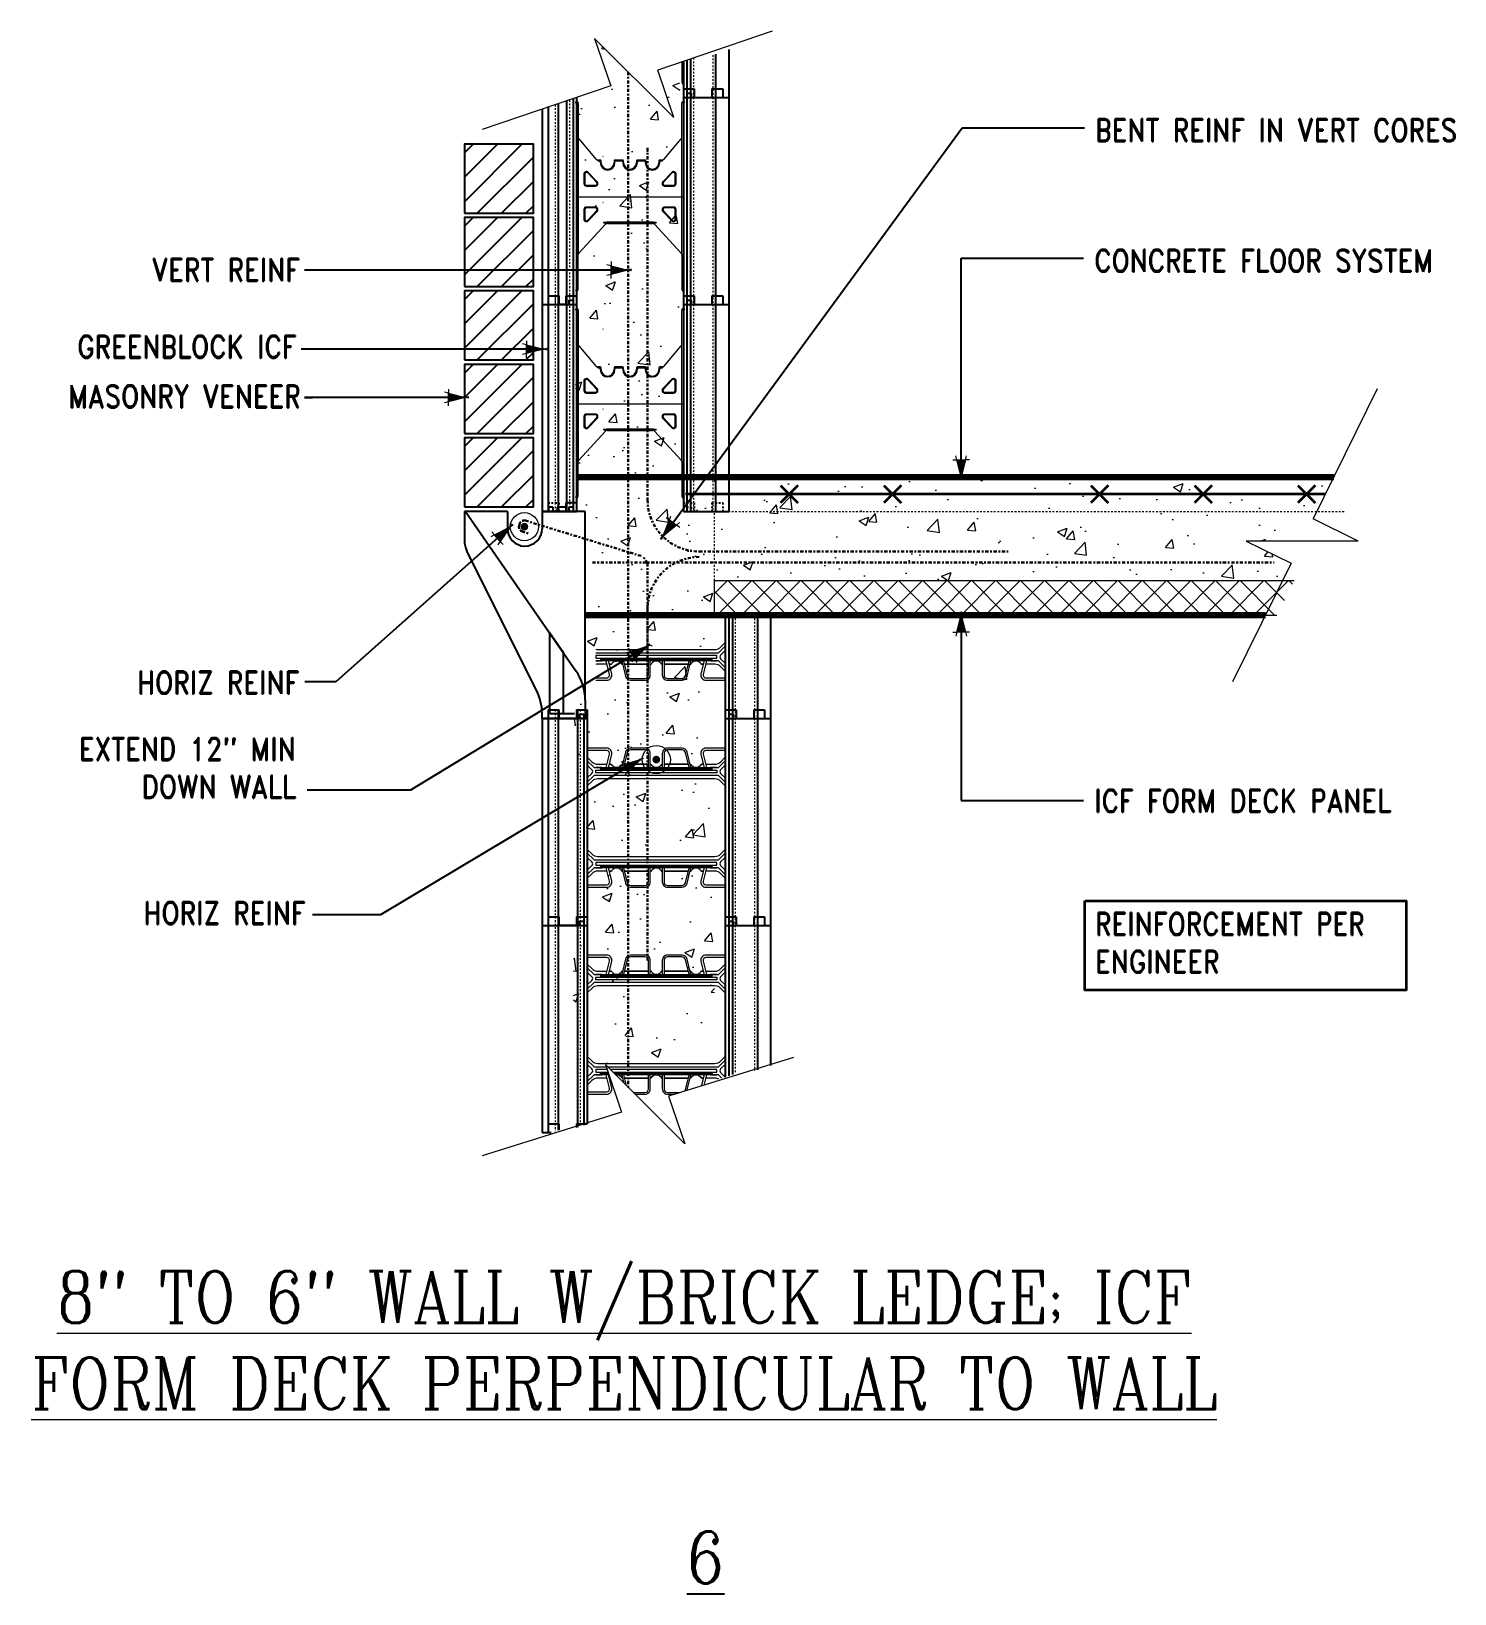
# Model space of a CAD drawing. Header units: inches. Extents: x -51 to 31.6, y 65.8 to 156.4.
import ezdxf

# ---------------------------------------------------------------- set-up
doc = ezdxf.new("R2010")
doc.units = ezdxf.units.IN
doc.header["$MEASUREMENT"] = 0
for name, pattern in [('CENTER', [2, 1.25, -0.25, 0.25, -0.25]), ('DASHED', [0.75, 0.5, -0.25]), ('DASHED2', [0.375, 0.25, -0.125]), ('HIDDEN', [0.375, 0.25, -0.125]), ('HIDDEN2', [0.1875, 0.125, -0.0625])]:
    doc.linetypes.add(name, pattern=pattern)
doc.layers.get('Defpoints').update_dxf_attribs({"color": 252})
for name, color, linetype, lineweight in [('A2 Hatch', 8, 'Continuous', 9), ('A4 medium', 7, 'Continuous', 35), ('DETAILS', 7, 'Continuous', 13), ('DIM', 3, 'Continuous', 13), ('GRADE', 5, 'Continuous', 100), ('REBAR', 2, 'CENTER', 30)]:
    doc.layers.add(name, color=color, linetype=linetype, lineweight=lineweight)
doc.styles.add('ARCTEXT', font='arctext.shx', dxfattribs={"width": 0.85})
doc.styles.add('RomanC', font='romanc.shx', dxfattribs={"width": 0.85, "height": 5})
doc.styles.add('ROMAND', font='romand.shx', dxfattribs={"width": 0.85})
doc.dimstyles.new('ARCTEXT1-4', dxfattribs={"dimtxt": 4, "dimasz": 2, "dimexe": 2, "dimexo": 2, "dimgap": 2, "dimtad": 1, "dimdec": 4, "dimzin": 3, "dimdsep": 46, "dimlunit": 4, "dimtxsty": 'ARCTEXT', "dimblk": 'ARCHTICK', "dimcen": 2, "dimaunit": 1, "dimadec": 0, "dimazin": 0, "dimtfac": 1, "dimtdec": 4, "dimtmove": 2, "dimatfit": 3, "dimldrblk": 'arrow', "dimfxl": 1, "dimtolj": 1, "dimtzin": 0, "dimarcsym": 0})

msp = doc.modelspace()

# ---------------------------------------------------------------- texts
at = {"layer": 'Defpoints', "insert": (-11.85, 69.375), "char_height": 3, "width": 90.08, "attachment_point": 2, "style": 'RomanC'}
msp.add_mtext('{\\L6\\P}\\P            ', dxfattribs=at)
at = {"layer": 'DIM', "color": 3, "char_height": 1.3125, "style": 'ROMAND'}
for s, insert, width, attachment_point in [('BENT REINF IN VERT CORES', (10.735, 151.287), 22.68955, 1), ('VERT REINF ', (-35.361, 143.185), 22.68955, 3), ('CONCRETE FLOOR SYSTEM', (10.678, 143.719), 22.68955, 1), ('GREENBLOCK ICF', (-35.565, 138.73), 22.68955, 3), ('MASONRY VENEER ', (-35.326, 135.85), 22.68955, 3), ('HORIZ REINF ', (-35.402, 119.257), 22.68955, 3), ('EXTEND 12" MIN DOWN WALL ', (-35.613, 115.403), 16.76305, 3), ('ICF FORM DECK PANEL', (10.678, 112.403), 22.68955, 1), ('HORIZ REINF ', (-35.035, 105.895), 22.68955, 3), ('REINFORCEMENT PER ENGINEER', (10.728, 105.265), 22.17809, 1)]:
    msp.add_mtext(s, dxfattribs=dict(at, insert=insert, width=width, attachment_point=attachment_point))
at = {"layer": 'DIM', "insert": (-16.585, 84.479), "char_height": 3, "width": 80.72857, "attachment_point": 2, "style": 'ARCTEXT'}
msp.add_mtext('{\\Fromanc.shx|c0;\\L8" TO 6" WALL W/BRICK LEDGE; ICF FORM DECK PERPENDICULAR TO WALL}\\P\\P             ', dxfattribs=at)

# ---------------------------------------------------------------- blocks, each defined once
blk = doc.blocks.new('_ArchTick')
at = {"color": 0, "linetype": 'ByBlock', "const_width": 0.15}
blk.add_lwpolyline([(-0.5, -0.5), (0.5, 0.5)], dxfattribs=at)
blk = doc.blocks.new('arrow')
at = {"layer": 'DIM'}
blk.add_hatch(color=253, dxfattribs=at).paths.add_polyline_path([(-2, 0.5), (-2, -0.5), (0, 0)])
at = {"layer": 'DIM', "lineweight": 9}
for points in [[(-2, 0.98), (-2, 0.5), (-2.47, 0.62)], [(0.37, 0.09), (0, 0)], [(0.37, -0.09), (0, 0)], [(-2, -0.98), (-2, -0.5), (-2.47, -0.62)]]:
    blk.add_lwpolyline(points, dxfattribs=at)
at = {"layer": 'DIM', "lineweight": 15}
blk.add_lwpolyline([(0, 0), (-2, -0.5), (-2, 0.5), (0, 0)], dxfattribs=at)

# ---------------------------------------------------------------- hatches: boundary and pattern name
at = {"ltscale": 0.15}
h = msp.add_hatch(dxfattribs=at)
h.set_pattern_fill('ANSI31', color=256, scale=8, style=0)
h.set_pattern_definition([(45, (-3307.4033, 489.5469), (-0.70710678, 0.70710678), [])])
h.paths.add_polyline_path([(-25.838, 145.808), (-21.838, 145.808), (-21.838, 149.808), (-25.838, 149.808)])
h = msp.add_hatch(dxfattribs=at)
h.set_pattern_fill('ANSI31', color=256, scale=8, style=0)
h.set_pattern_definition([(45, (-3307.4033, 485.2969), (-0.70710678, 0.70710678), [])])
h.paths.add_polyline_path([(-25.838, 141.558), (-21.838, 141.558), (-21.838, 145.558), (-25.838, 145.558)])
h = msp.add_hatch(dxfattribs=at)
h.set_pattern_fill('ANSI31', color=256, scale=8, style=0)
h.set_pattern_definition([(45, (-3307.4033, 481.0469), (-0.70710678, 0.70710678), [])])
h.paths.add_polyline_path([(-25.838, 137.308), (-21.838, 137.308), (-21.838, 141.308), (-25.838, 141.308)])
h = msp.add_hatch(dxfattribs=at)
h.set_pattern_fill('ANSI31', color=256, scale=8, style=0)
h.set_pattern_definition([(45, (-3307.4033, 476.7775), (-0.70710678, 0.70710678), [])])
h.paths.add_polyline_path([(-25.838, 133.038), (-21.838, 133.038), (-21.838, 137.038), (-25.838, 137.038)])
h = msp.add_hatch(dxfattribs=at)
h.set_pattern_fill('ANSI31', color=256, scale=8, style=0)
h.set_pattern_definition([(45, (-3307.4033, 472.5275), (-0.70710678, 0.70710678), [])])
h.paths.add_polyline_path([(-25.838, 128.788), (-21.838, 128.788), (-21.838, 132.788), (-25.838, 132.788)])
at = {"layer": 'A2 Hatch', "ltscale": 0.15}
h = msp.add_hatch(dxfattribs=at)
h.set_pattern_fill('AR-CONC', color=256, scale=0.8, style=0)
h.set_pattern_definition([(50, (-3101.2076, 569.2795), (5.7380815, -0.502017), [0.6, -6.6]), (355, (-3101.2076, 569.2795), (-1.110011, 6.017537), [0.48, -5.28]), (100.45145, (-3100.7294, 569.2377), (4.628071, 5.51552), [0.509922, -5.609137]), (46.1842, (-3101.2076, 570.8795), (8.537928, -1.324152), [0.9, -9.9]), (96.63564, (-3100.496, 570.769), (7.477296, 7.792949), [0.764882, -8.413704]), (351.1842, (-3101.208, 570.8795), (7.477296, 7.79295), [0.72, -7.92]), (21, (-3100.4076, 570.4795), (4.7752564, -3.220951), [0.6, -6.6]), (326, (-3100.4076, 570.4795), (1.946523, 5.8012), [0.48, -5.28]), (71.45144, (-3100.0097, 570.211), (6.721779, 2.580249), [0.509922, -5.609137]), (37.5, (-3101.2076, 569.2795), (0.0972788, 2.6631508), [0, -5.216, 0, -5.36, 0, -5.3]), (7.5, (-3101.2076, 569.2795), (2.1045563, 3.1552937), [0, -3.056, 0, -5.096, 0, -2.02]), (327.5, (-3102.9916, 569.2795), (4.2705795, -0.180439), [0, -2, 0, -6.24, 0, -8.28]), (317.5, (-3103.7916, 569.2795), (4.6654894, 0.80084), [0, -2.6, 0, -4.144, 0, -5.88])])
h.paths.add_polyline_path([(-17.352, 153.193), (-19.338, 152.519), (-19.538, 95.503), (-16.668, 96.477), (-17.604, 99.237), (-13.008, 94.64), (-13.944, 97.4), (-11.338, 98.284), (-11.343, 130.866), (-13.343, 130.866), (-13.343, 154.552), (-14.628, 154.117), (-13.692, 151.357), (-18.288, 155.953)])
h = msp.add_hatch(dxfattribs=at)
h.set_pattern_fill('AR-CONC', color=256, scale=0.8, style=0)
h.set_pattern_definition([(50, (-8014.913, 1574.9143), (5.7380815, -0.502017), [0.6, -6.6]), (355, (-8014.913, 1574.9143), (-1.1100107, 6.017537), [0.48, -5.28]), (100.451445, (-8014.435, 1574.8725), (4.6280707, 5.51552), [0.5099215, -5.609137]), (46.1842, (-8014.913, 1576.514), (8.5379284, -1.324152), [0.9, -9.9]), (96.63564, (-8014.201, 1576.404), (7.4772955, 7.792949), [0.764882, -8.413704]), (351.1842, (-8014.913, 1576.514), (7.477296, 7.792949), [0.72, -7.92]), (21, (-8014.113, 1576.1143), (4.7752564, -3.220951), [0.6, -6.6]), (326, (-8014.113, 1576.1143), (1.9465227, 5.8012004), [0.48, -5.28]), (71.451445, (-8013.715, 1575.846), (6.721779, 2.5802493), [0.5099215, -5.609137]), (37.5, (-8014.913, 1574.9143), (0.09727884, 2.66315083), [0, -5.216, 0, -5.36, 0, -5.3]), (7.5, (-8014.913, 1574.9143), (2.1045563, 3.1552937), [0, -3.056, 0, -5.096, 0, -2.02]), (327.5, (-8016.697, 1574.9143), (4.2705795, -0.180439), [0, -2, 0, -6.24, 0, -8.28]), (317.5, (-8017.497, 1574.9143), (4.6654894, 0.8008399), [0, -2.6, 0, -4.144, 0, -5.88])])
h.paths.add_polyline_path([(-13.012, 130.519), (24.564, 130.519), (23.37, 128.098), (25.983, 126.809), (19.483, 126.809), (22.097, 125.519), (21.603, 124.519), (-13.012, 124.519)])
h = msp.add_hatch(color=256, dxfattribs=at)
edge = h.paths.add_edge_path()
edge.add_arc((-22.362, 127.64), 0.224, 0, 360)
h = msp.add_hatch(dxfattribs=at)
h.set_pattern_fill('ANSI37', color=256, scale=8, style=0)
h.set_pattern_definition([(45, (-3781.5811, 822.4471), (-0.70710678, 0.70710678), []), (135, (-3781.5811, 822.4471), (-0.70710678, -0.70710678), [])])
h.paths.add_polyline_path([(-11.338, 122.519), (-11.338, 124.519), (22.277, 124.519), (21.29, 122.519)])
h = msp.add_hatch(color=256, dxfattribs=at)
edge = h.paths.add_edge_path()
edge.add_arc((-14.713, 114.135), 0.224, 0, 360)

# ---------------------------------------------------------------- linework, layer by layer
at = {"color": 1}
for p, q in [((-11.278, 155.041), (-11.278, 152.519)), ((-10.513, 155.3), (-10.513, 152.519)), ((-13.138, 154.622), (-13.138, 152.519)), ((-12.938, 154.69), (-12.938, 152.519)), ((-12.723, 154.763), (-12.723, 152.519)), ((-19.913, 152.324), (-19.913, 140.519)), ((-19.538, 152.451), (-19.538, 140.519)), ((-19.338, 152.519), (-19.338, 140.519)), ((-19.338, 152.519), (-19.338, 152.519)), ((-13.138, 153.019), (-13.138, 140.519)), ((-13.138, 153.019), (-12.513, 153.019)), ((-13.138, 153.019), (-12.513, 153.019)), ((-13.138, 153.019), (-13.138, 152.519)), ((-13.138, 152.519), (-12.938, 152.519)), ((-13.138, 152.519), (-12.938, 152.519)), ((-13.138, 152.519), (-10.513, 152.519)), ((-12.938, 152.769), (-12.938, 140.519)), ((-12.938, 152.769), (-12.688, 152.769)), ((-12.938, 152.769), (-12.688, 152.769)), ((-12.723, 152.519), (-10.513, 152.519)), ((-12.723, 152.519), (-12.723, 140.519)), ((-12.723, 152.519), (-10.513, 152.519)), ((-12.688, 152.769), (-12.688, 152.519)), ((-12.688, 152.769), (-12.688, 152.519)), ((-12.513, 153.019), (-12.513, 152.519)), ((-12.513, 153.019), (-12.513, 152.519)), ((-11.488, 153.019), (-11.488, 152.519)), ((-11.488, 153.019), (-10.863, 153.019)), ((-11.488, 153.019), (-11.488, 152.519)), ((-11.488, 153.019), (-10.863, 153.019)), ((-11.278, 152.519), (-11.278, 140.519)), ((-10.863, 153.019), (-10.863, 152.519)), ((-10.863, 153.019), (-10.863, 152.519)), ((-10.513, 152.519), (-10.513, 140.519)), ((-21.338, 151.841), (-21.338, 140.519)), ((-20.988, 151.959), (-20.988, 140.519)), ((-20.413, 152.154), (-20.413, 140.519)), ((-21.338, 140.519), (-21.338, 128.519)), ((-21.338, 140.519), (-19.788, 140.519)), ((-21.338, 140.519), (-19.338, 140.519)), ((-20.988, 141.019), (-20.363, 141.019)), ((-20.988, 141.019), (-20.988, 128.519)), ((-20.413, 141.019), (-20.413, 128.519)), ((-19.913, 140.519), (-20.413, 140.519)), ((-20.363, 141.019), (-20.363, 140.519)), ((-19.963, 141.019), (-19.963, 140.519)), ((-19.963, 141.019), (-19.338, 141.019)), ((-19.913, 141.019), (-19.913, 128.519)), ((-19.788, 140.769), (-19.788, 140.519)), ((-19.788, 140.769), (-19.538, 140.769)), ((-19.538, 140.769), (-19.538, 128.519)), ((-19.538, 140.519), (-19.338, 140.519)), ((-19.338, 141.019), (-19.338, 128.519)), ((-19.338, 141.019), (-19.338, 140.519)), ((-13.138, 141.019), (-13.138, 128.519)), ((-13.138, 141.019), (-12.513, 141.019)), ((-13.138, 141.019), (-13.138, 140.519)), ((-13.138, 140.519), (-12.938, 140.519)), ((-13.138, 140.519), (-10.513, 140.519)), ((-12.938, 140.769), (-12.938, 128.519)), ((-12.938, 140.769), (-12.688, 140.769)), ((-12.723, 140.519), (-10.513, 140.519)), ((-12.723, 140.519), (-12.723, 128.519)), ((-12.688, 140.769), (-12.688, 140.519)), ((-12.513, 141.019), (-12.513, 140.519)), ((-11.488, 141.019), (-11.488, 140.519)), ((-11.488, 141.019), (-10.863, 141.019)), ((-11.278, 140.519), (-11.278, 128.519)), ((-10.863, 141.019), (-10.863, 140.519)), ((-10.513, 140.519), (-10.513, 128.519)), ((-13.343, 130.519), (-10.718, 130.519)), ((-20.963, 128.769), (-20.963, 128.519)), ((-20.713, 128.769), (-20.963, 128.769)), ((-20.713, 128.769), (-20.713, 128.519)), ((-19.963, 128.769), (-20.463, 128.769)), ((-20.463, 128.769), (-20.463, 128.519)), ((-19.963, 129.019), (-19.963, 128.519)), ((-19.338, 129.019), (-19.963, 129.019)), ((-19.788, 128.769), (-19.788, 128.519)), ((-19.538, 128.769), (-19.788, 128.769)), ((-19.538, 128.769), (-19.538, 128.519)), ((-19.338, 129.019), (-19.338, 128.519)), ((-19.338, 129.019), (-19.338, 128.519)), ((-19.338, 129.019), (-19.338, 128.519)), ((-13.138, 129.019), (-13.138, 128.519)), ((-25.838, 128.519), (-25.838, 126.841)), ((-23.338, 128.519), (-25.838, 128.519)), ((-25.783, 128.519), (-19.374, 119.291)), ((-23.338, 128.519), (-23.338, 127.519)), ((-21.338, 128.519), (-19.338, 128.519)), ((-18.838, 128.519), (-21.338, 128.519)), ((-21.338, 128.519), (-21.338, 127.519)), ((-21.338, 128.519), (-19.338, 128.519)), ((-18.838, 117.58), (-18.838, 128.519)), ((-13.138, 128.519), (-10.513, 128.519)), ((-21.657, 118.154), (-25.706, 126.225)), ((-10.713, 122.519), (-10.713, 116.519)), ((-10.513, 122.519), (-10.513, 116.519)), ((-10.298, 122.519), (-10.298, 116.519)), ((-8.853, 122.519), (-8.853, 116.519)), ((-8.088, 122.519), (-8.088, 116.519)), ((-20.888, 116.809), (-20.888, 121.471)), ((-20.088, 120.319), (-20.888, 121.471)), ((-20.088, 116.809), (-20.088, 120.319)), ((-20.988, 117.019), (-20.363, 117.019)), ((-20.988, 117.019), (-20.988, 104.519)), ((-20.413, 117.019), (-20.413, 104.519)), ((-20.363, 117.019), (-20.363, 116.519)), ((-19.338, 117.019), (-19.338, 116.519)), ((-19.338, 117.019), (-18.713, 117.019)), ((-19.288, 117.019), (-19.288, 104.519)), ((-18.838, 117.58), (-18.838, 116.519)), ((-18.713, 117.019), (-18.713, 104.519)), ((-10.713, 117.019), (-10.713, 104.519)), ((-10.713, 117.019), (-10.088, 117.019)), ((-10.088, 117.019), (-10.088, 116.519)), ((-9.063, 117.019), (-9.063, 116.519)), ((-9.063, 117.019), (-8.438, 117.019)), ((-8.438, 117.019), (-8.438, 116.519)), ((-21.338, 116.519), (-21.338, 116.809)), ((-21.338, 116.519), (-18.713, 116.519)), ((-21.338, 116.519), (-21.338, 104.519)), ((-21.338, 116.519), (-19.163, 116.519)), ((-18.838, 116.519), (-21.338, 116.519)), ((-20.888, 116.809), (-19.463, 116.809)), ((-19.288, 116.519), (-20.413, 116.519)), ((-19.163, 116.769), (-19.163, 116.519)), ((-19.163, 116.769), (-18.913, 116.769)), ((-18.913, 116.769), (-18.913, 104.519)), ((-18.913, 116.519), (-18.713, 116.519)), ((-10.713, 116.519), (-8.088, 116.519)), ((-10.713, 116.519), (-10.513, 116.519)), ((-10.513, 116.769), (-10.513, 104.519)), ((-10.513, 116.769), (-10.263, 116.769)), ((-10.298, 116.519), (-8.088, 116.519)), ((-10.298, 116.519), (-10.298, 104.519)), ((-10.263, 116.769), (-10.263, 116.519)), ((-8.853, 116.519), (-8.853, 104.519)), ((-8.088, 116.519), (-8.088, 104.519)), ((-21.338, 104.519), (-18.713, 104.519)), ((-21.338, 104.519), (-21.338, 92.519)), ((-21.338, 104.519), (-19.163, 104.519)), ((-20.988, 105.019), (-20.363, 105.019)), ((-20.988, 105.019), (-20.988, 92.519)), ((-20.413, 105.019), (-20.413, 92.654)), ((-19.288, 104.519), (-20.413, 104.519)), ((-20.363, 105.019), (-20.363, 104.519)), ((-19.338, 105.019), (-19.338, 104.519)), ((-19.338, 105.019), (-18.713, 105.019)), ((-19.288, 105.019), (-19.288, 92.824)), ((-19.163, 104.769), (-19.163, 104.519)), ((-19.163, 104.769), (-18.913, 104.769)), ((-18.913, 104.769), (-18.913, 92.951)), ((-18.913, 104.519), (-18.713, 104.519)), ((-18.713, 105.019), (-18.713, 93.019)), ((-10.713, 105.019), (-10.713, 95.732)), ((-10.713, 105.019), (-10.088, 105.019)), ((-10.713, 104.519), (-8.088, 104.519)), ((-10.713, 104.519), (-10.513, 104.519)), ((-10.513, 104.769), (-10.513, 95.8)), ((-10.513, 104.769), (-10.263, 104.769)), ((-10.298, 104.519), (-8.088, 104.519)), ((-10.298, 104.519), (-10.298, 95.873)), ((-10.263, 104.769), (-10.263, 104.519)), ((-10.088, 105.019), (-10.088, 104.519)), ((-9.063, 105.019), (-9.063, 104.519)), ((-9.063, 105.019), (-8.438, 105.019)), ((-8.853, 104.519), (-8.853, 96.151)), ((-8.438, 105.019), (-8.438, 104.519)), ((-8.088, 104.519), (-8.088, 96.41)), ((-21.338, 92.519), (-20.813, 92.519)), ((-21.338, 92.519), (-20.813, 92.519)), ((-20.988, 93.019), (-20.363, 93.019)), ((-20.363, 93.019), (-20.363, 92.671)), ((-19.338, 93.019), (-19.338, 92.807)), ((-19.338, 93.019), (-18.713, 93.019))]:
    msp.add_line(p, q, dxfattribs=at)
at = {"color": 1, "linetype": 'HIDDEN', "ltscale": 0.02}
for p, q in [((-13.138, 153.019), (-12.513, 153.019)), ((-12.938, 152.769), (-12.938, 152.519)), ((-12.938, 152.769), (-12.688, 152.769)), ((-12.688, 152.769), (-12.688, 152.519)), ((-12.513, 153.019), (-12.513, 152.519)), ((-11.488, 153.019), (-11.488, 152.519)), ((-11.488, 153.019), (-10.863, 153.019)), ((-10.863, 153.019), (-10.863, 152.519)), ((-20.988, 141.019), (-20.363, 141.019)), ((-20.988, 141.019), (-20.988, 140.519)), ((-20.363, 141.019), (-20.363, 140.519)), ((-19.963, 141.019), (-19.963, 140.519)), ((-19.963, 141.019), (-19.338, 141.019)), ((-13.138, 141.019), (-12.513, 141.019)), ((-12.938, 140.769), (-12.938, 140.519)), ((-12.938, 140.769), (-12.688, 140.769)), ((-12.688, 140.769), (-12.688, 140.519)), ((-12.513, 141.019), (-12.513, 140.519)), ((-11.488, 141.019), (-11.488, 140.519)), ((-11.488, 141.019), (-10.863, 141.019)), ((-10.863, 141.019), (-10.863, 140.519)), ((-20.988, 129.019), (-20.363, 129.019)), ((-20.988, 129.019), (-20.988, 128.519)), ((-20.988, 129.019), (-20.363, 129.019)), ((-20.988, 129.019), (-20.988, 128.519)), ((-20.363, 129.019), (-20.363, 128.519)), ((-20.363, 129.019), (-20.363, 128.519)), ((-19.963, 129.019), (-19.963, 128.519)), ((-19.963, 129.019), (-19.338, 129.019)), ((-19.963, 129.019), (-19.963, 128.519)), ((-19.963, 129.019), (-19.338, 129.019)), ((-13.138, 129.019), (-12.513, 129.019)), ((-12.938, 128.769), (-12.938, 128.519)), ((-12.938, 128.769), (-12.688, 128.769)), ((-12.688, 128.769), (-12.688, 128.519)), ((-12.513, 129.019), (-12.513, 128.519)), ((-11.488, 129.019), (-11.488, 128.519)), ((-11.488, 129.019), (-10.863, 129.019)), ((-10.863, 129.019), (-10.863, 128.519)), ((-20.988, 117.019), (-20.363, 117.019)), ((-20.363, 117.019), (-20.363, 116.519)), ((-19.338, 117.019), (-19.338, 116.519)), ((-19.338, 117.019), (-18.713, 117.019)), ((-10.713, 117.019), (-10.088, 117.019)), ((-10.088, 117.019), (-10.088, 116.519)), ((-9.063, 117.019), (-9.063, 116.519)), ((-9.063, 117.019), (-8.438, 117.019)), ((-8.438, 117.019), (-8.438, 116.519)), ((-20.988, 105.019), (-20.363, 105.019)), ((-20.363, 105.019), (-20.363, 104.519)), ((-19.338, 105.019), (-19.338, 104.519)), ((-19.338, 105.019), (-18.713, 105.019)), ((-10.713, 105.019), (-10.088, 105.019)), ((-10.088, 105.019), (-10.088, 104.519)), ((-9.063, 105.019), (-9.063, 104.519)), ((-9.063, 105.019), (-8.438, 105.019)), ((-8.438, 105.019), (-8.438, 104.519)), ((-20.988, 93.019), (-20.363, 93.019)), ((-20.363, 93.019), (-20.363, 92.671)), ((-19.338, 93.019), (-19.338, 92.807)), ((-19.338, 93.019), (-18.713, 93.019))]:
    msp.add_line(p, q, dxfattribs=at)
at = {"ltscale": 0.15}
for p, q in [((-20.363, 140.519), (-19.963, 140.519)), ((-20.363, 116.519), (-19.338, 116.519)), ((-20.363, 104.519), (-19.338, 104.519))]:
    msp.add_line(p, q, dxfattribs=at)
for points in [[(-25.838, 145.808), (-21.838, 145.808), (-21.838, 149.808), (-25.838, 149.808)], [(-25.838, 141.558), (-21.838, 141.558), (-21.838, 145.558), (-25.838, 145.558)], [(-25.838, 137.308), (-21.838, 137.308), (-21.838, 141.308), (-25.838, 141.308)], [(-25.838, 133.038), (-21.838, 133.038), (-21.838, 137.038), (-25.838, 137.038)], [(-25.838, 128.788), (-21.838, 128.788), (-21.838, 132.788), (-25.838, 132.788)]]:
    msp.add_lwpolyline(points, close=True, dxfattribs=at)
at = {"color": 1}
for centre, radius, start, end in [((-24.338, 126.841), 1.5, 180, 204.22775), ((-22.338, 127.519), 1, 180, 0), ((-21.838, 117.58), 3, 360, 34.77783), ((-24.338, 116.809), 3, 0, 26.64228)]:
    msp.add_arc(centre, radius, start, end, dxfattribs=at)
at = {"layer": 'A2 Hatch', "linetype": 'DASHED2', "ltscale": 0.15}
for p, q in [((-11.438, 154.986), (-11.438, 152.519)), ((-12.563, 154.817), (-12.563, 152.519)), ((-19.753, 152.378), (-19.753, 140.519)), ((-12.563, 152.519), (-12.563, 140.519)), ((-11.438, 152.519), (-11.438, 140.519)), ((-20.573, 152.1), (-20.573, 140.519)), ((-20.573, 141.019), (-20.573, 128.519)), ((-19.753, 141.019), (-19.753, 128.519)), ((-12.563, 140.519), (-12.563, 128.519)), ((-11.438, 140.519), (-11.438, 128.519)), ((-10.138, 122.519), (-10.138, 116.519)), ((-9.013, 122.519), (-9.013, 116.519)), ((-20.573, 117.019), (-20.573, 104.519)), ((-19.128, 117.019), (-19.128, 104.519)), ((-10.138, 116.519), (-10.138, 104.519)), ((-9.013, 116.519), (-9.013, 104.519)), ((-20.573, 105.019), (-20.573, 92.6)), ((-19.128, 105.019), (-19.128, 92.878)), ((-10.138, 104.519), (-10.138, 95.927)), ((-9.013, 104.519), (-9.013, 96.097))]:
    msp.add_line(p, q, dxfattribs=at)
at = {"layer": 'A2 Hatch', "linetype": 'DASHED', "ltscale": 0.15}
for p, q in [((-11.338, 128.519), (25.238, 128.519)), ((-11.338, 124.519), (-11.338, 128.519))]:
    msp.add_line(p, q, dxfattribs=at)
at = {"layer": 'A2 Hatch', "ltscale": 0.15}
for p, q in [((-11.338, 124.519), (22.277, 124.519)), ((-11.338, 122.519), (-11.338, 124.519)), ((-11.338, 122.519), (21.274, 122.519))]:
    msp.add_line(p, q, dxfattribs=at)
at = {"layer": 'A2 Hatch', "linetype": 'HIDDEN2', "ltscale": 0.15}
for p, q in [((-20.988, 117.019), (-20.988, 116.519)), ((-20.363, 117.019), (-20.988, 117.019)), ((-20.363, 117.019), (-20.363, 116.519)), ((-19.338, 117.019), (-19.338, 116.519)), ((-18.713, 117.019), (-19.338, 117.019)), ((-18.713, 117.019), (-18.713, 116.519))]:
    msp.add_line(p, q, dxfattribs=at)
at = {"layer": 'A2 Hatch', "ltscale": 0.15}
for centre in [(-22.362, 127.64), (-14.713, 114.135)]:
    msp.add_circle(centre, 0.816, dxfattribs=at)
at = {"layer": 'A4 medium', "ltscale": 0.15}
for p, q in [((-7.512, 130.019), (-6.512, 129.019)), ((-6.512, 130.019), (-7.512, 129.019)), ((-1.512, 130.019), (-0.512, 129.019)), ((-0.512, 130.019), (-1.512, 129.019)), ((10.488, 130.019), (11.488, 129.019)), ((11.488, 130.019), (10.488, 129.019)), ((16.488, 130.019), (17.488, 129.019)), ((17.488, 130.019), (16.488, 129.019)), ((22.488, 130.019), (23.488, 129.019)), ((23.488, 130.019), (22.488, 129.019)), ((-7.012, 129.519), (-13.012, 129.519)), ((-1.012, 129.519), (-7.012, 129.519)), ((-7.012, 129.519), (-7.012, 129.519)), ((4.988, 129.519), (-1.012, 129.519)), ((-1.012, 129.519), (-1.012, 129.519)), ((10.988, 129.519), (4.988, 129.519)), ((16.988, 129.519), (10.988, 129.519)), ((10.988, 129.519), (10.988, 129.519)), ((22.988, 129.519), (16.988, 129.519)), ((16.988, 129.519), (16.988, 129.519)), ((24.071, 129.519), (22.988, 129.519)), ((22.988, 129.519), (22.988, 129.519))]:
    msp.add_line(p, q, dxfattribs=at)
msp.add_lwpolyline([(10.13, 105.951), (28.771, 105.951), (28.771, 100.769), (10.13, 100.769)], close=True, dxfattribs=at)
at = {"layer": 'DETAILS', "color": 6, "lineweight": 20}
for p, q in [((-13.238, 154.588), (-13.238, 153.42)), ((-13.138, 154.622), (-13.138, 153.446)), ((-13.232, 153.395), (-13.173, 153.292)), ((-13.173, 153.292), (-13.086, 153.342)), ((-13.138, 153.446), (-13.138, 153.483)), ((-13.086, 153.342), (-13.132, 153.421)), ((-19.391, 152.246), (-19.304, 152.296)), ((-19.345, 152.167), (-19.391, 152.246)), ((-19.304, 152.296), (-19.245, 152.194)), ((-13.232, 152.194), (-13.173, 152.296)), ((-13.173, 152.296), (-13.086, 152.246)), ((-13.086, 152.246), (-13.132, 152.167)), ((-19.338, 152.144), (-19.338, 141.446)), ((-19.338, 152.105), (-19.338, 152.142)), ((-19.238, 152.169), (-19.238, 150.189)), ((-13.238, 150.189), (-13.238, 152.169)), ((-13.138, 152.144), (-13.138, 141.446)), ((-13.138, 152.142), (-13.138, 152.105)), ((-19.238, 150.189), (-19.238, 143.428)), ((-19.21, 150.12), (-18.193, 148.93)), ((-14.284, 148.93), (-13.266, 150.12)), ((-13.238, 143.428), (-13.238, 150.189)), ((-18.121, 148.899), (-18.113, 148.899)), ((-17.963, 148.899), (-18.121, 148.899)), ((-18.113, 148.899), (-18.113, 148.849)), ((-18.113, 148.849), (-18.013, 148.849)), ((-17.963, 148.799), (-17.963, 148.744)), ((-17.913, 148.744), (-17.913, 148.849)), ((-17.163, 148.849), (-17.163, 148.744)), ((-16.663, 148.899), (-17.113, 148.899)), ((-17.113, 148.744), (-17.113, 148.799)), ((-17.063, 148.849), (-16.713, 148.849)), ((-16.663, 148.799), (-16.663, 148.744)), ((-16.613, 148.744), (-16.613, 148.849)), ((-15.863, 148.849), (-15.863, 148.744)), ((-15.363, 148.899), (-15.813, 148.899)), ((-15.813, 148.744), (-15.813, 148.799)), ((-15.763, 148.849), (-15.413, 148.849)), ((-15.363, 148.799), (-15.363, 148.744)), ((-15.313, 148.744), (-15.313, 148.849)), ((-14.563, 148.849), (-14.563, 148.744)), ((-14.356, 148.899), (-14.513, 148.899)), ((-14.513, 148.744), (-14.513, 148.799)), ((-14.463, 148.849), (-14.363, 148.849)), ((-14.363, 148.849), (-14.363, 148.899)), ((-14.363, 148.899), (-14.356, 148.899)), ((-18.913, 148.08), (-18.913, 147.539)), ((-18.863, 148.08), (-18.863, 147.539)), ((-18.172, 147.608), (-18.691, 148.149)), ((-18.136, 147.643), (-18.655, 148.184)), ((-13.822, 148.184), (-14.341, 147.643)), ((-13.785, 148.149), (-14.305, 147.608)), ((-13.613, 147.539), (-13.613, 148.08)), ((-13.563, 147.539), (-13.563, 148.08)), ((-19.338, 146.769), (-13.138, 146.769)), ((-18.763, 147.439), (-18.244, 147.439)), ((-18.763, 147.389), (-18.244, 147.389)), ((-14.233, 147.439), (-13.713, 147.439)), ((-14.233, 147.389), (-13.713, 147.389)), ((-18.913, 146.019), (-18.913, 145.478)), ((-18.863, 146.019), (-18.863, 145.478)), ((-18.244, 146.169), (-18.763, 146.169)), ((-18.244, 146.119), (-18.763, 146.119)), ((-18.691, 145.409), (-18.172, 145.95)), ((-18.655, 145.374), (-18.136, 145.915)), ((-14.341, 145.915), (-13.822, 145.374)), ((-14.305, 145.95), (-13.785, 145.409)), ((-13.713, 146.169), (-14.233, 146.169)), ((-13.713, 146.119), (-14.233, 146.119)), ((-13.613, 145.478), (-13.613, 146.019)), ((-13.563, 145.478), (-13.563, 146.019)), ((-19.209, 143.498), (-17.657, 145.175)), ((-17.609, 145.289), (-17.765, 145.274)), ((-17.765, 145.254), (-17.609, 145.239)), ((-16.238, 145.289), (-17.609, 145.289)), ((-17.609, 145.239), (-16.238, 145.239)), ((-17.551, 145.219), (-16.238, 145.219)), ((-14.868, 145.289), (-16.238, 145.289)), ((-16.238, 145.239), (-14.868, 145.239)), ((-16.238, 145.219), (-14.925, 145.219)), ((-14.712, 145.274), (-14.868, 145.289)), ((-14.868, 145.239), (-14.712, 145.254)), ((-14.819, 145.175), (-13.268, 143.498)), ((-19.238, 141.42), (-19.238, 143.428)), ((-13.238, 143.428), (-13.238, 141.42)), ((-19.345, 141.421), (-19.391, 141.342)), ((-19.391, 141.342), (-19.304, 141.292)), ((-19.338, 141.483), (-19.338, 141.446)), ((-19.304, 141.292), (-19.245, 141.395)), ((-13.232, 141.395), (-13.173, 141.292)), ((-13.173, 141.292), (-13.086, 141.342)), ((-13.138, 141.446), (-13.138, 141.483)), ((-13.086, 141.342), (-13.132, 141.421)), ((-19.391, 140.246), (-19.304, 140.296)), ((-19.345, 140.167), (-19.391, 140.246)), ((-19.338, 140.144), (-19.338, 129.446)), ((-19.338, 140.105), (-19.338, 140.142)), ((-19.304, 140.296), (-19.245, 140.194)), ((-19.238, 140.169), (-19.238, 138.189)), ((-13.238, 138.189), (-13.238, 140.169)), ((-13.232, 140.194), (-13.173, 140.296)), ((-13.173, 140.296), (-13.086, 140.246)), ((-13.138, 140.144), (-13.138, 129.446)), ((-13.138, 140.142), (-13.138, 140.105)), ((-13.086, 140.246), (-13.132, 140.167)), ((-19.238, 138.189), (-19.238, 131.428)), ((-19.21, 138.12), (-18.193, 136.93)), ((-14.284, 136.93), (-13.266, 138.12)), ((-13.238, 131.428), (-13.238, 138.189)), ((-18.121, 136.899), (-18.113, 136.899)), ((-17.963, 136.899), (-18.121, 136.899)), ((-18.113, 136.899), (-18.113, 136.849)), ((-18.113, 136.849), (-18.013, 136.849)), ((-17.963, 136.799), (-17.963, 136.744)), ((-17.913, 136.744), (-17.913, 136.849)), ((-17.163, 136.849), (-17.163, 136.744)), ((-16.663, 136.899), (-17.113, 136.899)), ((-17.113, 136.744), (-17.113, 136.799)), ((-17.063, 136.849), (-16.713, 136.849)), ((-16.663, 136.799), (-16.663, 136.744)), ((-16.613, 136.744), (-16.613, 136.849)), ((-15.863, 136.849), (-15.863, 136.744)), ((-15.363, 136.899), (-15.813, 136.899)), ((-15.813, 136.744), (-15.813, 136.799)), ((-15.763, 136.849), (-15.413, 136.849)), ((-15.363, 136.799), (-15.363, 136.744)), ((-15.313, 136.744), (-15.313, 136.849)), ((-14.563, 136.849), (-14.563, 136.744)), ((-14.356, 136.899), (-14.513, 136.899)), ((-14.513, 136.744), (-14.513, 136.799)), ((-14.463, 136.849), (-14.363, 136.849)), ((-14.363, 136.849), (-14.363, 136.899)), ((-14.363, 136.899), (-14.356, 136.899)), ((-18.913, 136.08), (-18.913, 135.539)), ((-18.863, 136.08), (-18.863, 135.539)), ((-18.172, 135.608), (-18.691, 136.149)), ((-18.136, 135.643), (-18.655, 136.184)), ((-13.822, 136.184), (-14.341, 135.643)), ((-13.785, 136.149), (-14.305, 135.608)), ((-13.613, 135.539), (-13.613, 136.08)), ((-13.563, 135.539), (-13.563, 136.08)), ((-18.763, 135.439), (-18.244, 135.439)), ((-18.763, 135.389), (-18.244, 135.389)), ((-14.233, 135.439), (-13.713, 135.439)), ((-14.233, 135.389), (-13.713, 135.389)), ((-19.338, 134.769), (-13.138, 134.769)), ((-18.244, 134.169), (-18.763, 134.169)), ((-18.244, 134.119), (-18.763, 134.119)), ((-13.713, 134.169), (-14.233, 134.169)), ((-13.713, 134.119), (-14.233, 134.119)), ((-19.209, 131.498), (-17.657, 133.175)), ((-18.913, 134.019), (-18.913, 133.478)), ((-18.863, 134.019), (-18.863, 133.478)), ((-18.691, 133.409), (-18.172, 133.95)), ((-18.655, 133.374), (-18.136, 133.915)), ((-17.609, 133.289), (-17.765, 133.274)), ((-17.765, 133.254), (-17.609, 133.239)), ((-16.238, 133.289), (-17.609, 133.289)), ((-17.609, 133.239), (-16.238, 133.239)), ((-17.551, 133.219), (-16.238, 133.219)), ((-14.868, 133.289), (-16.238, 133.289)), ((-16.238, 133.239), (-14.868, 133.239)), ((-16.238, 133.219), (-14.925, 133.219)), ((-14.712, 133.274), (-14.868, 133.289)), ((-14.868, 133.239), (-14.712, 133.254)), ((-14.819, 133.175), (-13.268, 131.498)), ((-14.341, 133.915), (-13.822, 133.374)), ((-14.305, 133.95), (-13.785, 133.409)), ((-13.613, 133.478), (-13.613, 134.019)), ((-13.563, 133.478), (-13.563, 134.019)), ((-19.238, 129.42), (-19.238, 131.428)), ((-13.238, 131.428), (-13.238, 129.42)), ((-19.345, 129.421), (-19.391, 129.342)), ((-19.391, 129.342), (-19.304, 129.292)), ((-19.338, 129.483), (-19.338, 129.446)), ((-19.304, 129.292), (-19.245, 129.395)), ((-13.232, 129.395), (-13.173, 129.292)), ((-13.173, 129.292), (-13.086, 129.342)), ((-13.138, 129.446), (-13.138, 129.483)), ((-13.086, 129.342), (-13.132, 129.421))]:
    msp.add_line(p, q, dxfattribs=at)
for points in [[(-17.804, 149.094), (-17.817, 149.094)], [(-17.804, 146.444), (-17.817, 146.444)], [(-17.804, 139.094), (-17.817, 139.094)], [(-17.804, 134.444), (-17.817, 134.444)], [(-14.713, 120.019), (-11.213, 120.019), (-11.213, 120.169), (-14.713, 120.169), (-18.214, 120.169), (-18.214, 120.019)], [(-16.664, 119.669), (-16.683, 119.669)], [(-15.162, 119.669), (-16.562, 119.669)], [(-15.062, 119.669), (-15.043, 119.669)], [(-14.365, 119.669), (-14.383, 119.669)], [(-14.265, 119.669), (-12.865, 119.669)], [(-12.762, 119.669), (-12.744, 119.669)], [(-14.713, 113.519), (-11.213, 113.519), (-11.213, 113.369), (-14.713, 113.369), (-18.214, 113.369), (-18.214, 113.519)], [(-16.664, 113.869), (-16.683, 113.869)], [(-15.162, 113.869), (-16.562, 113.869)], [(-15.062, 113.869), (-15.043, 113.869)], [(-14.365, 113.869), (-14.383, 113.869)], [(-14.265, 113.869), (-12.865, 113.869)], [(-12.762, 113.869), (-12.744, 113.869)], [(-14.713, 108.019), (-11.213, 108.019), (-11.213, 108.169), (-14.713, 108.169), (-18.214, 108.169), (-18.214, 108.019)], [(-16.664, 107.669), (-16.683, 107.669)], [(-15.162, 107.669), (-16.562, 107.669)], [(-15.062, 107.669), (-15.043, 107.669)], [(-14.365, 107.669), (-14.383, 107.669)], [(-14.265, 107.669), (-12.865, 107.669)], [(-12.762, 107.669), (-12.744, 107.669)], [(-14.713, 101.519), (-11.213, 101.519), (-11.213, 101.369), (-14.713, 101.369), (-18.214, 101.369), (-18.214, 101.519)], [(-16.664, 101.869), (-16.683, 101.869)], [(-15.162, 101.869), (-16.562, 101.869)], [(-15.062, 101.869), (-15.043, 101.869)], [(-14.365, 101.869), (-14.383, 101.869)], [(-14.265, 101.869), (-12.865, 101.869)], [(-12.762, 101.869), (-12.744, 101.869)], [(-16.664, 95.669), (-16.683, 95.669)], [(-15.162, 95.669), (-16.562, 95.669)], [(-15.062, 95.669), (-15.043, 95.669)], [(-14.365, 95.669), (-14.383, 95.669)], [(-14.265, 95.669), (-12.865, 95.669)], [(-12.762, 95.669), (-12.744, 95.669)]]:
    msp.add_lwpolyline(points, close=True, dxfattribs=at)
for points in [[(-18.213, 120.531, 0.0537), (-18.107, 120.519), (-14.713, 120.519), (-11.32, 120.519, 0.198912), (-10.966, 120.666), (-10.713, 120.918)], [(-18.213, 120.319), (-14.713, 120.319), (-11.154, 120.319, 0.198912), (-11.083, 120.348), (-10.713, 120.718)], [(-18.213, 118.869), (-17.593, 118.869, 0.485338), (-17.427, 119.079), (-17.618, 119.869), (-18.214, 119.869), (-17.964, 119.869), (-17.864, 119.869)], [(-15.043, 119.669, 0.279322), (-14.999, 119.696, -0.279322), (-14.713, 119.869), (-18.213, 119.869)], [(-18.213, 118.739), (-17.593, 118.739, 0.485338), (-17.301, 119.109), (-17.484, 119.869)], [(-17.57, 119.669), (-18.107, 119.669, 0.0537), (-18.213, 119.658, 0.0537)], [(-17.343, 119.669), (-17.436, 119.669), (-17.343, 119.669, 0.279322), (-17.298, 119.696, -0.605918), (-16.727, 119.696, 0.279322), (-16.683, 119.669)], [(-16.713, 119.869), (-16.496, 118.969, 0.346495), (-16.204, 118.739), (-15.362, 118.739, 0.414214), (-15.062, 119.039), (-15.062, 119.869)], [(-16.61, 119.869), (-16.398, 118.992, 0.346495), (-16.204, 118.839), (-15.362, 118.839, 0.414214), (-15.162, 119.039), (-15.162, 119.869)], [(-10.713, 119.47), (-11.083, 119.84, 0.198912), (-11.154, 119.869), (-14.713, 119.869, -0.279322), (-14.428, 119.696, 0.279322), (-14.383, 119.669)], [(-14.365, 119.869), (-14.365, 119.039, 0.414214), (-14.065, 118.739), (-13.223, 118.739, 0.346495), (-12.931, 118.969), (-12.714, 119.869)], [(-14.265, 119.869), (-14.265, 119.039, 0.414214), (-14.065, 118.839), (-13.223, 118.839, 0.346495), (-13.028, 118.992), (-12.817, 119.869)], [(-12.744, 119.669, 0.279322), (-12.7, 119.696, -0.605918), (-12.128, 119.696, 0.279322), (-12.084, 119.669), (-11.991, 119.669), (-12.084, 119.669)], [(-11.943, 119.869), (-12.126, 119.109, 0.485338), (-11.834, 118.739), (-10.713, 118.739)], [(-11.563, 119.869), (-11.463, 119.869), (-11.213, 119.869), (-11.809, 119.869), (-11.999, 119.079, 0.485338), (-11.834, 118.869), (-10.713, 118.869)], [(-10.713, 119.27), (-10.966, 119.523, 0.198912), (-11.32, 119.669), (-11.857, 119.669)], [(-10.713, 120.468), (-10.982, 120.2, 0.414214), (-10.982, 119.988), (-10.713, 119.72)], [(-17.484, 113.669), (-17.301, 114.429, 0.485338), (-17.593, 114.799), (-18.713, 114.799)], [(-17.864, 113.669), (-17.964, 113.669), (-18.214, 113.669), (-17.618, 113.669), (-17.427, 114.459, 0.485338), (-17.593, 114.669), (-18.713, 114.669)], [(-18.713, 114.268), (-18.46, 114.016, 0.198912), (-18.107, 113.869), (-17.57, 113.869)], [(-15.062, 113.669), (-15.062, 114.499, 0.414214), (-15.362, 114.799), (-16.204, 114.799, 0.346495), (-16.496, 114.569), (-16.713, 113.669)], [(-15.162, 113.669), (-15.162, 114.499, 0.414214), (-15.362, 114.699), (-16.204, 114.699, 0.346495), (-16.398, 114.546), (-16.61, 113.669)], [(-12.714, 113.669), (-12.931, 114.569, 0.346495), (-13.223, 114.799), (-14.065, 114.799, 0.414214), (-14.365, 114.499), (-14.365, 113.669)], [(-12.817, 113.669), (-13.028, 114.546, 0.346495), (-13.223, 114.699), (-14.065, 114.699, 0.414214), (-14.265, 114.499), (-14.265, 113.669)], [(-10.713, 114.799), (-11.834, 114.799, 0.485338), (-12.126, 114.429), (-11.943, 113.669)], [(-10.713, 114.669), (-11.834, 114.669, 0.485338), (-11.999, 114.459), (-11.809, 113.669), (-11.213, 113.669), (-11.463, 113.669), (-11.563, 113.669)], [(-11.857, 113.869), (-11.32, 113.869, 0.198912), (-10.966, 114.016), (-10.713, 114.268)], [(-18.713, 114.068), (-18.343, 113.698, 0.198912), (-18.273, 113.669), (-14.713, 113.669, -0.279322), (-14.999, 113.842, 0.279322), (-15.043, 113.869)], [(-18.713, 113.07), (-18.445, 113.338, 0.414214), (-18.445, 113.55), (-18.713, 113.818)], [(-16.683, 113.869, 0.279322), (-16.727, 113.842, -0.605918), (-17.298, 113.842, 0.279322), (-17.343, 113.869), (-17.436, 113.869), (-17.343, 113.869)], [(-14.383, 113.869, 0.279322), (-14.428, 113.842, -0.279322), (-14.713, 113.669), (-11.154, 113.669, 0.198912), (-11.083, 113.698), (-10.713, 114.068)], [(-12.084, 113.869), (-11.991, 113.869), (-12.084, 113.869, 0.279322), (-12.128, 113.842, -0.605918), (-12.7, 113.842, 0.279322), (-12.744, 113.869)], [(-10.713, 113.818), (-10.982, 113.55, 0.414214), (-10.982, 113.338), (-10.713, 113.07)], [(-10.713, 112.82), (-11.083, 113.19, 0.198912), (-11.154, 113.219), (-14.713, 113.219), (-18.273, 113.219, 0.198912), (-18.343, 113.19), (-18.713, 112.82)], [(-10.713, 112.62), (-10.966, 112.873, 0.198912), (-11.32, 113.019), (-14.713, 113.019), (-18.107, 113.019, 0.198912), (-18.46, 112.873), (-18.713, 112.62)], [(-18.713, 108.918), (-18.46, 108.666, 0.198912), (-18.107, 108.519), (-14.713, 108.519), (-11.32, 108.519, 0.198912), (-10.966, 108.666), (-10.713, 108.918)], [(-18.713, 108.718), (-18.343, 108.348, 0.198912), (-18.273, 108.319), (-14.713, 108.319), (-11.154, 108.319, 0.198912), (-11.083, 108.348), (-10.713, 108.718)], [(-18.713, 107.72), (-18.445, 107.988, 0.414214), (-18.445, 108.2), (-18.713, 108.468)], [(-15.043, 107.669, 0.279322), (-14.999, 107.696, -0.279322), (-14.713, 107.869), (-18.273, 107.869, 0.198912), (-18.343, 107.84), (-18.713, 107.47)], [(-18.713, 106.869), (-17.593, 106.869, 0.485338), (-17.427, 107.079), (-17.618, 107.869), (-18.214, 107.869), (-17.964, 107.869), (-17.864, 107.869)], [(-18.713, 106.739), (-17.593, 106.739, 0.485338), (-17.301, 107.109), (-17.484, 107.869)], [(-17.343, 107.669), (-17.436, 107.669), (-17.343, 107.669, 0.279322), (-17.298, 107.696, -0.605918), (-16.727, 107.696, 0.279322), (-16.683, 107.669)], [(-16.713, 107.869), (-16.496, 106.969, 0.346495), (-16.204, 106.739), (-15.362, 106.739, 0.414214), (-15.062, 107.039), (-15.062, 107.869)], [(-16.61, 107.869), (-16.398, 106.992, 0.346495), (-16.204, 106.839), (-15.362, 106.839, 0.414214), (-15.162, 107.039), (-15.162, 107.869)], [(-10.713, 107.47), (-11.083, 107.84, 0.198912), (-11.154, 107.869), (-14.713, 107.869, -0.279322), (-14.428, 107.696, 0.279322), (-14.383, 107.669)], [(-14.365, 107.869), (-14.365, 107.039, 0.414214), (-14.065, 106.739), (-13.223, 106.739, 0.346495), (-12.931, 106.969), (-12.714, 107.869)], [(-14.265, 107.869), (-14.265, 107.039, 0.414214), (-14.065, 106.839), (-13.223, 106.839, 0.346495), (-13.028, 106.992), (-12.817, 107.869)], [(-12.744, 107.669, 0.279322), (-12.7, 107.696, -0.605918), (-12.128, 107.696, 0.279322), (-12.084, 107.669), (-11.991, 107.669), (-12.084, 107.669)], [(-11.943, 107.869), (-12.126, 107.109, 0.485338), (-11.834, 106.739), (-10.713, 106.739)], [(-11.563, 107.869), (-11.463, 107.869), (-11.213, 107.869), (-11.809, 107.869), (-11.999, 107.079, 0.485338), (-11.834, 106.869), (-10.713, 106.869)], [(-10.713, 108.468), (-10.982, 108.2, 0.414214), (-10.982, 107.988), (-10.713, 107.72)], [(-17.57, 107.669), (-18.107, 107.669, 0.198912), (-18.46, 107.523), (-18.713, 107.27)], [(-10.713, 107.27), (-10.966, 107.523, 0.198912), (-11.32, 107.669), (-11.857, 107.669)], [(-17.484, 101.669), (-17.301, 102.429, 0.485338), (-17.593, 102.799), (-18.713, 102.799)], [(-17.864, 101.669), (-17.964, 101.669), (-18.214, 101.669), (-17.618, 101.669), (-17.427, 102.459, 0.485338), (-17.593, 102.669), (-18.713, 102.669)], [(-15.062, 101.669), (-15.062, 102.499, 0.414214), (-15.362, 102.799), (-16.204, 102.799, 0.346495), (-16.496, 102.569), (-16.713, 101.669)], [(-15.162, 101.669), (-15.162, 102.499, 0.414214), (-15.362, 102.699), (-16.204, 102.699, 0.346495), (-16.398, 102.546), (-16.61, 101.669)], [(-12.714, 101.669), (-12.931, 102.569, 0.346495), (-13.223, 102.799), (-14.065, 102.799, 0.414214), (-14.365, 102.499), (-14.365, 101.669)], [(-12.817, 101.669), (-13.028, 102.546, 0.346495), (-13.223, 102.699), (-14.065, 102.699, 0.414214), (-14.265, 102.499), (-14.265, 101.669)], [(-10.713, 102.799), (-11.834, 102.799, 0.485338), (-12.126, 102.429), (-11.943, 101.669)], [(-10.713, 102.669), (-11.834, 102.669, 0.485338), (-11.999, 102.459), (-11.809, 101.669), (-11.213, 101.669), (-11.463, 101.669), (-11.563, 101.669)], [(-18.713, 102.268), (-18.46, 102.016, 0.198912), (-18.107, 101.869), (-17.57, 101.869)], [(-18.713, 102.068), (-18.343, 101.698, 0.198912), (-18.273, 101.669), (-14.713, 101.669, -0.279322), (-14.999, 101.842, 0.279322), (-15.043, 101.869)], [(-18.713, 101.07), (-18.445, 101.338, 0.414214), (-18.445, 101.55), (-18.713, 101.818)], [(-16.683, 101.869, 0.279322), (-16.727, 101.842, -0.605918), (-17.298, 101.842, 0.279322), (-17.343, 101.869), (-17.436, 101.869), (-17.343, 101.869)], [(-14.383, 101.869, 0.279322), (-14.428, 101.842, -0.279322), (-14.713, 101.669), (-11.154, 101.669, 0.198912), (-11.083, 101.698), (-10.713, 102.068)], [(-12.084, 101.869), (-11.991, 101.869), (-12.084, 101.869, 0.279322), (-12.128, 101.842, -0.605918), (-12.7, 101.842, 0.279322), (-12.744, 101.869)], [(-11.857, 101.869), (-11.32, 101.869, 0.198912), (-10.966, 102.016), (-10.713, 102.268)], [(-10.713, 101.818), (-10.982, 101.55, 0.414214), (-10.982, 101.338), (-10.713, 101.07)], [(-10.713, 100.82), (-11.083, 101.19, 0.198912), (-11.154, 101.219), (-14.713, 101.219), (-18.273, 101.219, 0.198912), (-18.343, 101.19), (-18.713, 100.82)], [(-10.713, 100.62), (-10.966, 100.873, 0.198912), (-11.32, 101.019), (-14.713, 101.019), (-18.107, 101.019, 0.198912), (-18.46, 100.873), (-18.713, 100.62)], [(-18.713, 96.918), (-18.46, 96.666, 0.198912), (-18.107, 96.519), (-14.713, 96.519), (-11.32, 96.519, 0.198912), (-10.966, 96.666), (-10.713, 96.918)], [(-18.713, 96.718), (-18.343, 96.348, 0.198912), (-18.273, 96.319), (-17.618, 96.319)], [(-18.713, 95.72), (-18.445, 95.988, 0.414214), (-18.445, 96.2), (-18.713, 96.468)], [(-17.529, 96.319), (-14.713, 96.319), (-11.154, 96.319, 0.198912), (-11.083, 96.348), (-10.713, 96.718)], [(-10.713, 96.468), (-10.982, 96.2, 0.414214), (-10.982, 95.988), (-10.713, 95.72)], [(-18.713, 94.869), (-17.593, 94.869, 0.485338), (-17.427, 95.079), (-17.618, 95.869), (-18.214, 95.869), (-17.964, 95.869), (-17.864, 95.869)], [(-18.713, 94.739), (-17.593, 94.739, 0.485338), (-17.301, 95.109), (-17.484, 95.869)], [(-17.465, 95.869), (-18.273, 95.869, 0.198912), (-18.343, 95.84), (-18.713, 95.47)], [(-17.57, 95.669), (-18.107, 95.669, 0.198912), (-18.46, 95.523), (-18.713, 95.27)], [(-17.499, 95.969), (-17.864, 95.969), (-17.962, 95.947, 0.780776), (-17.962, 95.941), (-17.864, 95.919), (-17.482, 95.919)], [(-17.129, 95.919), (-14.713, 95.919), (-11.563, 95.919), (-11.465, 95.941, 0.780776), (-11.465, 95.947), (-11.563, 95.969), (-14.713, 95.969), (-17.179, 95.969)], [(-15.043, 95.669, 0.279322), (-14.999, 95.696, -0.279322), (-14.713, 95.869), (-17.079, 95.869)], [(-17.073, 95.863, -0.331162), (-16.727, 95.696, 0.279322), (-16.683, 95.669)], [(-16.049, 94.839), (-15.362, 94.839, 0.414214), (-15.162, 95.039), (-15.162, 95.869)], [(-15.949, 94.739), (-15.362, 94.739, 0.414214), (-15.062, 95.039), (-15.062, 95.869)], [(-10.909, 95.666), (-11.083, 95.84, 0.198912), (-11.154, 95.869), (-14.713, 95.869, -0.279322), (-14.428, 95.696, 0.279322), (-14.383, 95.669)], [(-14.365, 95.869), (-14.365, 95.039, 0.414214), (-14.065, 94.739), (-13.642, 94.739)], [(-14.265, 95.869), (-14.265, 95.039, 0.414214), (-14.065, 94.839), (-13.347, 94.839)], [(-13.049, 94.94, 0.07036), (-13.028, 94.992), (-12.817, 95.869)], [(-12.744, 95.669, 0.279322), (-12.7, 95.696, -0.605918), (-12.128, 95.696, 0.279322), (-12.084, 95.669), (-11.991, 95.669), (-12.084, 95.669)], [(-11.08, 95.608, 0.125678), (-11.32, 95.669), (-11.857, 95.669)]]:
    msp.add_lwpolyline(points, format="xyb", dxfattribs=at)
for points in [[(-14.713, 119.919), (-11.563, 119.919), (-11.465, 119.941, 0.780776), (-11.465, 119.947), (-11.563, 119.969), (-14.713, 119.969), (-17.864, 119.969), (-17.962, 119.947, 0.780776), (-17.962, 119.941), (-17.864, 119.919)], [(-14.713, 113.619), (-17.864, 113.619), (-17.962, 113.597, 0.780776), (-17.962, 113.591), (-17.864, 113.569), (-14.713, 113.569), (-11.563, 113.569), (-11.465, 113.591, 0.780776), (-11.465, 113.597), (-11.563, 113.619)], [(-14.713, 107.919), (-11.563, 107.919), (-11.465, 107.941, 0.780776), (-11.465, 107.947), (-11.563, 107.969), (-14.713, 107.969), (-17.864, 107.969), (-17.962, 107.947, 0.780776), (-17.962, 107.941), (-17.864, 107.919)], [(-14.713, 101.619), (-17.864, 101.619), (-17.962, 101.597, 0.780776), (-17.962, 101.591), (-17.864, 101.569), (-14.713, 101.569), (-11.563, 101.569), (-11.465, 101.591, 0.780776), (-11.465, 101.597), (-11.563, 101.619)]]:
    msp.add_lwpolyline(points, format="xyb", close=True, dxfattribs=at)
for points in [[(-17.567, 96.169), (-18.214, 96.169), (-18.214, 96.019), (-17.516, 96.019)], [(-17.229, 96.019), (-14.713, 96.019), (-11.213, 96.019), (-11.213, 96.169), (-14.713, 96.169), (-17.379, 96.169)], [(-16.713, 95.869), (-16.596, 95.386)], [(-16.61, 95.869), (-16.461, 95.25)], [(-12.928, 94.981), (-12.714, 95.869)], [(-11.943, 95.869), (-12.088, 95.266)], [(-11.563, 95.869), (-11.463, 95.869), (-11.213, 95.869), (-11.809, 95.869), (-11.942, 95.315)]]:
    msp.add_lwpolyline(points, dxfattribs=at)
for centre, radius, start, end in [((-13.188, 153.42), 0.05, 180, 210), ((-13.088, 153.446), 0.05, 180, 210), ((-19.288, 152.169), 0.05, 0, 30), ((-13.188, 152.169), 0.05, 150, 180), ((-19.388, 152.142), 0.05, 0, 30), ((-13.088, 152.142), 0.05, 150, 180), ((-19.138, 150.189), 0.1, 180, 223.83086), ((-13.338, 150.189), 0.1, 316.16914, 360), ((-18.121, 148.999), 0.1, 223.83086, 270), ((-18.013, 148.799), 0.05, 360, 90), ((-17.963, 148.849), 0.05, 0, 90), ((-17.538, 148.744), 0.425, 180, 360), ((-17.538, 148.744), 0.375, 180, 0), ((-17.113, 148.849), 0.05, 90, 180), ((-17.063, 148.799), 0.05, 90, 180), ((-16.713, 148.799), 0.05, 360, 90), ((-16.663, 148.849), 0.05, 0, 90), ((-16.238, 148.744), 0.425, 180, 270), ((-16.238, 148.744), 0.375, 180, 270), ((-16.238, 148.744), 0.425, 270, 0), ((-16.238, 148.744), 0.375, 270, 0), ((-15.813, 148.849), 0.05, 90, 180), ((-15.763, 148.799), 0.05, 90, 180), ((-15.413, 148.799), 0.05, 0, 90), ((-15.363, 148.849), 0.05, 0, 90), ((-14.938, 148.744), 0.425, 180, 0), ((-14.938, 148.744), 0.375, 180, 0), ((-14.513, 148.849), 0.05, 90, 180), ((-14.463, 148.799), 0.05, 90, 180), ((-14.356, 148.999), 0.1, 270, 316.16914), ((-18.763, 148.08), 0.15, 43.83086, 180), ((-18.763, 148.08), 0.1, 43.83086, 180), ((-13.713, 148.08), 0.15, 0, 136.16914), ((-13.713, 148.08), 0.1, 0, 136.16914), ((-18.763, 147.539), 0.15, 180, 270), ((-18.763, 147.539), 0.1, 180, 270), ((-18.244, 147.539), 0.15, 270, 43.83086), ((-18.244, 147.539), 0.1, 270, 43.83086), ((-14.233, 147.539), 0.15, 136.16914, 270), ((-14.233, 147.539), 0.1, 136.16914, 270), ((-13.713, 147.539), 0.15, 270, 0), ((-13.713, 147.539), 0.1, 270, 360), ((-18.763, 146.019), 0.15, 90, 180), ((-18.763, 146.019), 0.1, 90, 180), ((-18.244, 146.019), 0.15, 316.16914, 90), ((-18.244, 146.019), 0.1, 316.16914, 90), ((-14.233, 146.019), 0.15, 90, 223.83086), ((-14.233, 146.019), 0.1, 90, 223.83086), ((-13.713, 146.019), 0.15, 360, 90), ((-13.713, 146.019), 0.1, 0, 90), ((-18.763, 145.478), 0.15, 180, 316.16914), ((-18.763, 145.478), 0.1, 180, 316.16914), ((-17.763, 145.264), 0.01, 97.40989, 262.59011), ((-17.551, 145.069), 0.15, 90, 135), ((-14.925, 145.069), 0.15, 45, 90), ((-14.713, 145.264), 0.01, 277.40989, 82.59011), ((-13.713, 145.478), 0.15, 223.83086, 360), ((-13.713, 145.478), 0.1, 223.83086, 0), ((-19.238, 144.682), 0.1, 180, 209.74488), ((-19.138, 143.428), 0.1, 135, 180), ((-13.338, 143.428), 0.1, 360, 45), ((-19.388, 141.446), 0.05, 330, 360), ((-19.288, 141.42), 0.05, 330, 360), ((-13.188, 141.42), 0.05, 180, 210), ((-13.088, 141.446), 0.05, 180, 210), ((-19.388, 140.142), 0.05, 0, 30), ((-19.288, 140.169), 0.05, 0, 30), ((-13.188, 140.169), 0.05, 150, 180), ((-13.088, 140.142), 0.05, 150, 180), ((-19.138, 138.189), 0.1, 180, 223.83086), ((-13.338, 138.189), 0.1, 316.16914, 360), ((-18.121, 136.999), 0.1, 223.83086, 270), ((-18.013, 136.799), 0.05, 360, 90), ((-17.963, 136.849), 0.05, 0, 90), ((-17.113, 136.849), 0.05, 90, 180), ((-17.063, 136.799), 0.05, 90, 180), ((-16.713, 136.799), 0.05, 360, 90), ((-16.663, 136.849), 0.05, 0, 90), ((-15.813, 136.849), 0.05, 90, 180), ((-15.763, 136.799), 0.05, 90, 180), ((-15.413, 136.799), 0.05, 0, 90), ((-15.363, 136.849), 0.05, 0, 90), ((-14.513, 136.849), 0.05, 90, 180), ((-14.463, 136.799), 0.05, 90, 180), ((-14.356, 136.999), 0.1, 270, 316.16914), ((-18.763, 136.08), 0.15, 43.83086, 180), ((-18.763, 136.08), 0.1, 43.83086, 180), ((-17.538, 136.744), 0.425, 180, 360), ((-17.538, 136.744), 0.375, 180, 0), ((-16.238, 136.744), 0.425, 180, 270), ((-16.238, 136.744), 0.375, 180, 270), ((-16.238, 136.744), 0.425, 270, 0), ((-16.238, 136.744), 0.375, 270, 0), ((-14.938, 136.744), 0.425, 180, 0), ((-14.938, 136.744), 0.375, 180, 0), ((-13.713, 136.08), 0.15, 0, 136.16914), ((-13.713, 136.08), 0.1, 0, 136.16914), ((-18.763, 135.539), 0.15, 180, 270), ((-18.763, 135.539), 0.1, 180, 270), ((-18.244, 135.539), 0.15, 270, 43.83086), ((-18.244, 135.539), 0.1, 270, 43.83086), ((-14.233, 135.539), 0.15, 136.16914, 270), ((-14.233, 135.539), 0.1, 136.16914, 270), ((-13.713, 135.539), 0.15, 270, 0), ((-13.713, 135.539), 0.1, 270, 360), ((-18.763, 134.019), 0.15, 90, 180), ((-18.763, 134.019), 0.1, 90, 180), ((-18.244, 134.019), 0.15, 316.16914, 90), ((-18.244, 134.019), 0.1, 316.16914, 90), ((-14.233, 134.019), 0.15, 90, 223.83086), ((-14.233, 134.019), 0.1, 90, 223.83086), ((-13.713, 134.019), 0.15, 360, 90), ((-13.713, 134.019), 0.1, 0, 90), ((-18.763, 133.478), 0.15, 180, 316.16914), ((-18.763, 133.478), 0.1, 180, 316.16914), ((-17.763, 133.264), 0.01, 97.40989, 262.59011), ((-17.551, 133.069), 0.15, 90, 135), ((-14.925, 133.069), 0.15, 45, 90), ((-14.713, 133.264), 0.01, 277.40989, 82.59011), ((-13.713, 133.478), 0.15, 223.83086, 360), ((-13.713, 133.478), 0.1, 223.83086, 0), ((-19.238, 132.682), 0.1, 180, 209.74488), ((-19.138, 131.428), 0.1, 135, 180), ((-13.338, 131.428), 0.1, 360, 45), ((-19.388, 129.446), 0.05, 330, 360), ((-19.288, 129.42), 0.05, 330, 360), ((-13.188, 129.42), 0.05, 180, 210), ((-13.088, 129.446), 0.05, 180, 210)]:
    msp.add_arc(centre, radius, start, end, dxfattribs=at)
at = {"layer": 'DIM'}
for p, q in [((-18.288, 155.953), (-17.352, 153.193)), ((-13.692, 151.357), (-18.288, 155.953)), ((-8.001, 156.364), (-14.628, 154.117)), ((-13.692, 151.357), (-14.628, 154.117)), ((-17.352, 153.193), (-24.817, 150.661)), ((27.092, 135.641), (23.37, 128.098)), ((25.983, 126.809), (23.37, 128.098)), ((25.983, 126.809), (19.483, 126.809)), ((19.483, 126.809), (22.097, 125.519)), ((22.097, 125.519), (18.703, 118.641))]:
    msp.add_line(p, q, dxfattribs=at)
msp.add_lwpolyline([(-6.751, 96.864), (-14.003, 94.617), (-13.067, 91.857), (-17.663, 96.453), (-16.727, 93.693), (-24.817, 91.161)], dxfattribs=at)
at = {"layer": 'GRADE', "ltscale": 0.15}
for p, q in [((-19.338, 130.519), (24.564, 130.519)), ((-18.838, 122.519), (20.616, 122.519))]:
    msp.add_line(p, q, dxfattribs=at)
at = {"layer": 'REBAR', "ltscale": 0.15}
for p, q in [((-16.34, 154.005), (-16.34, 95.13)), ((-15.223, 149.6), (-15.223, 129.199)), ((-22.664, 127.693), (-22.619, 127.839)), ((-22.304, 127.991), (-15.522, 125.919)), ((-22.513, 127.373), (-22.146, 127.241)), ((-12.223, 126.199), (5.682, 126.199)), ((-18.422, 125.556), (21.11, 125.556)), ((-15.232, 125.527), (-15.232, 118.772)), ((-15.223, 102.482), (-15.223, 122.883))]:
    msp.add_line(p, q, dxfattribs=at)
for centre, radius, start, end in [((-12.223, 129.199), 3, 180, 270), ((-22.384, 127.754), 0.25, 71.44559, 160.16936), ((-22.429, 127.608), 0.25, 160.16936, 250.25234), ((-16.115, 125.176), 0.951, 21.64076, 51.38484), ((-12.223, 122.883), 3, 90, 180)]:
    msp.add_arc(centre, radius, start, end, dxfattribs=at)

msp.set_redraw_order([(e.dxf.handle, doc.entitydb.next_handle()) for e in msp.query("TEXT MTEXT ATTDEF DIMENSION ARC_DIMENSION")])  # texts and dimensions are drawn at this point

# ---------------------------------------------------------------- leaders
at = {"layer": 'DIM'}
for points in [[(-14.344, 127.078), (3.016, 150.758), (10.114, 150.758)], [(2.966, 130.519), (2.959, 143.202), (10.056, 143.202)], [(-16.34, 142.519), (-35.075, 142.52), (-35.108, 142.52)], [(-21.236, 137.928), (-34.709, 137.929), (-35.299, 137.929)], [(-25.768, 135.127), (-35.115, 135.128), (-34.646, 135.128)], [(-23.178, 127.64), (-33.3, 118.636), (-35.096, 118.636)], [(2.962, 122.519), (2.959, 111.769), (10.056, 111.769)], [(-15.232, 120.706), (-28.966, 112.364), (-34.964, 112.364)], [(-15.631, 114.141), (-30.696, 105.137), (-34.643, 105.137)]]:
    msp.add_leader(points, dimstyle='ARCTEXT1-4', override={"dimasz": 0.5, "dimtad": 0}, dxfattribs=at)

doc.saveas('drawing.dxf')
